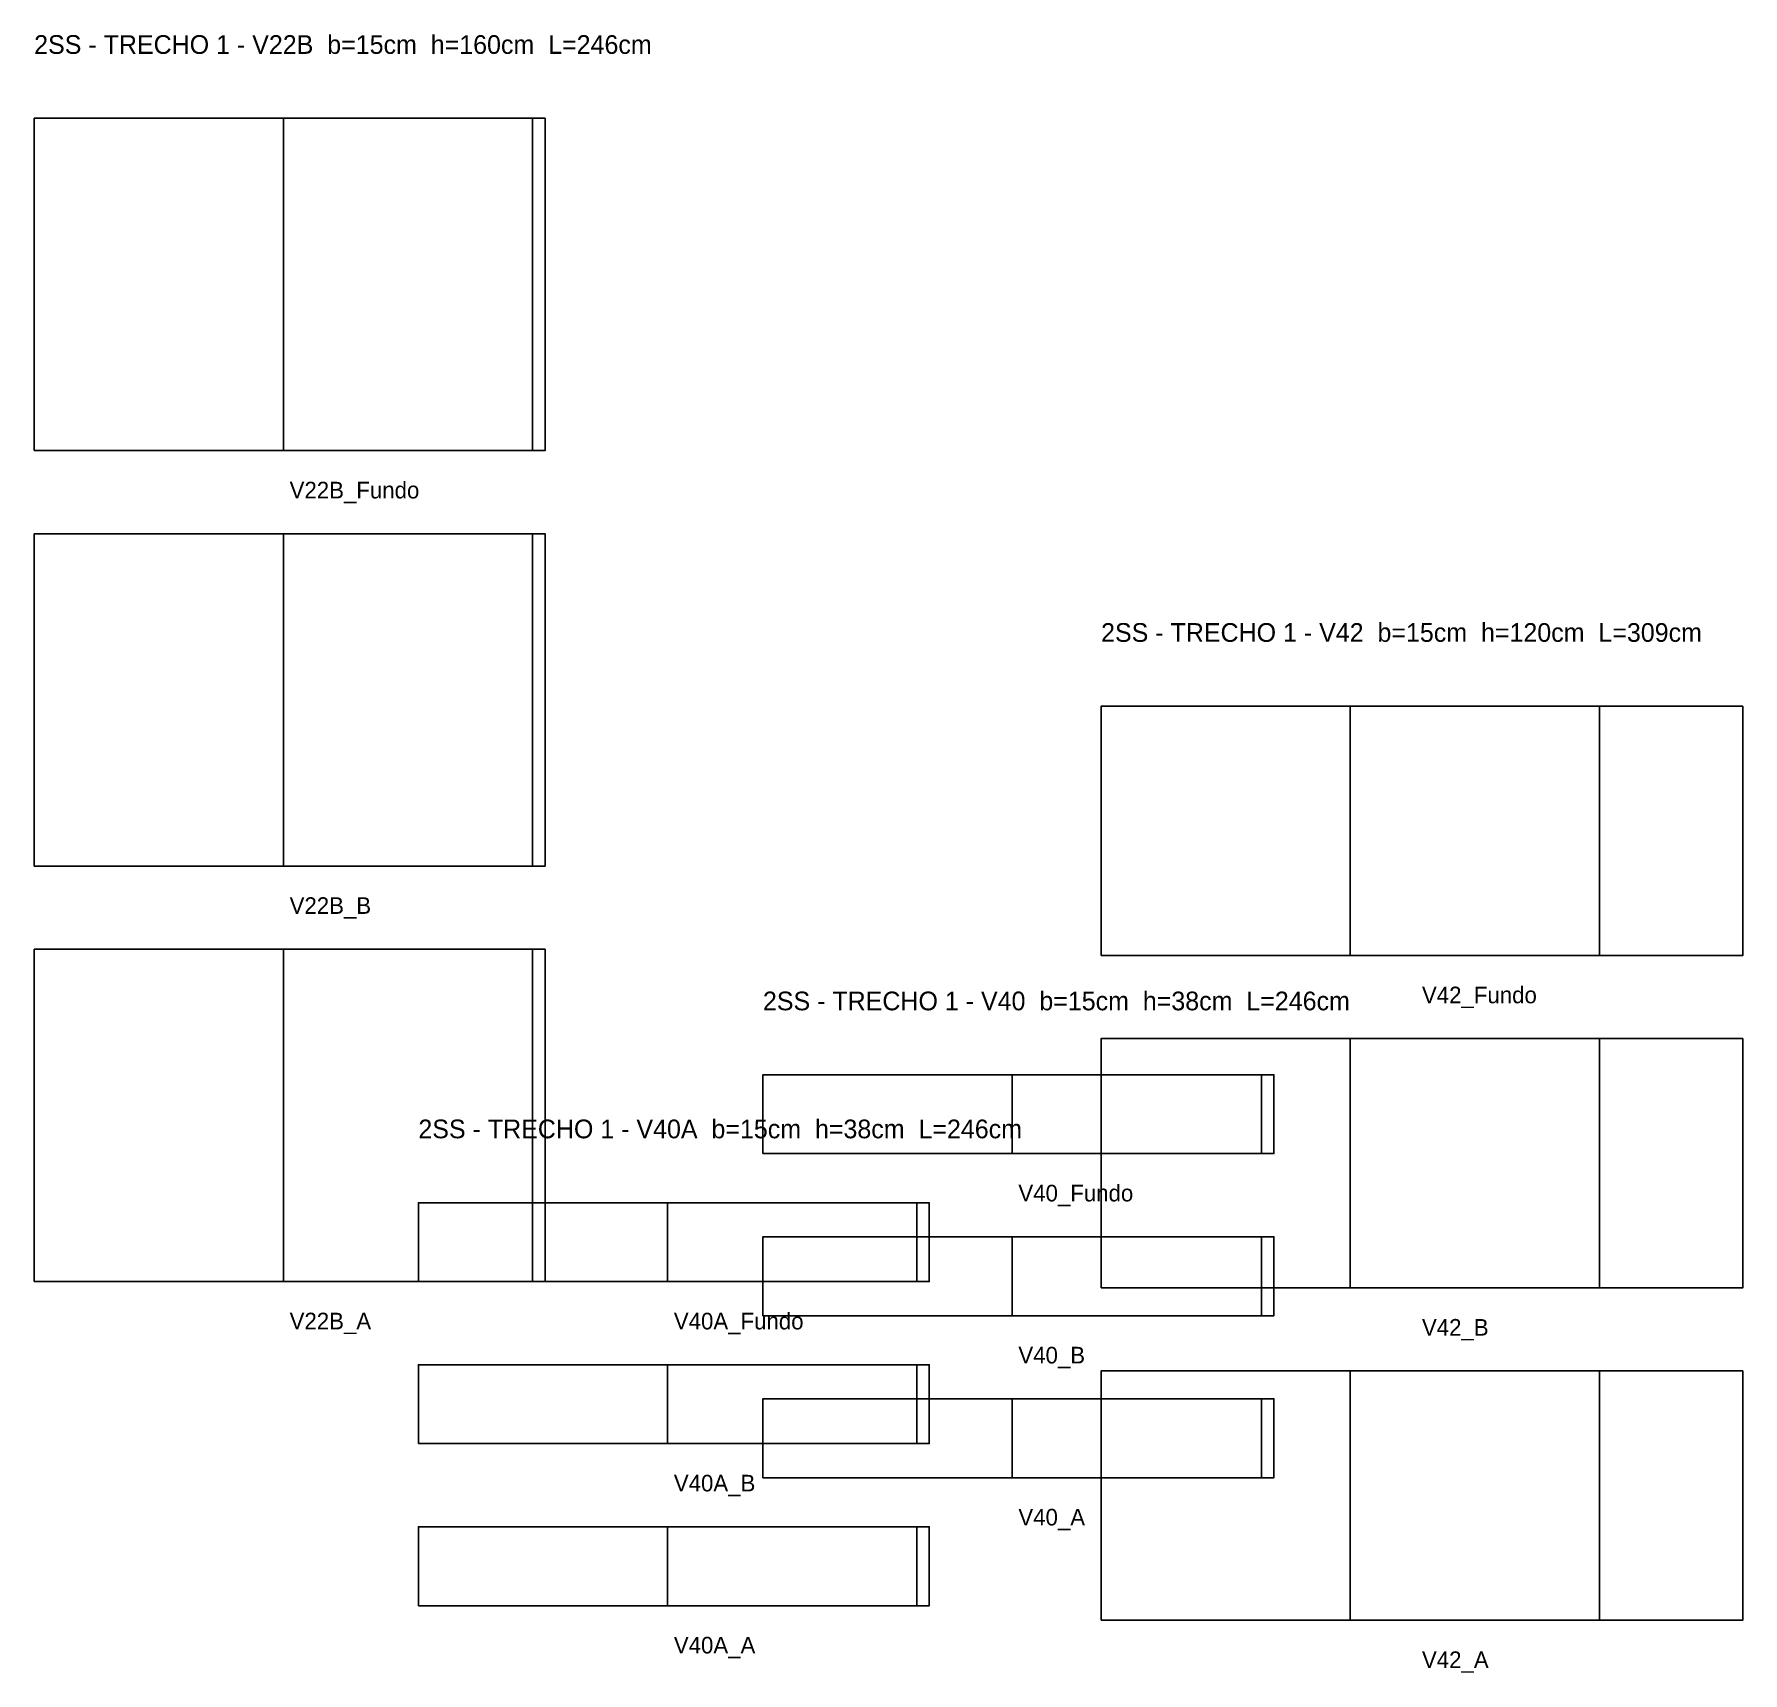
# Model space of a CAD drawing. Header units: metres. Extents: x 129680 to 134496, y 27230 to 32266.
# Drawn here: x 131048 to 131870, y 30384 to 31172 of the extents above; entities that cross this region are included whole.
import ezdxf

# ---------------------------------------------------------------- set-up
doc = ezdxf.new("R2010")
doc.units = ezdxf.units.M

msp = doc.modelspace()

# ---------------------------------------------------------------- texts
at = {"layer": 'NOMENCLATURA', "char_height": 9, "attachment_point": 1}
for s, insert in [('2SS - TRECHO 1 - V22B  b=15cm  h=160cm  L=246cm', (131047.68, 31171.87)), ('2SS - TRECHO 1 - V42  b=15cm  h=120cm  L=309cm', (131561.4, 30888.83)), ('2SS - TRECHO 1 - V40  b=15cm  h=38cm  L=246cm', (131398.58, 30711.45)), ('2SS - TRECHO 1 - V40A  b=15cm  h=38cm  L=246cm', (131232.68, 30649.84))]:
    msp.add_mtext(s, dxfattribs=dict(at, insert=insert))
at = {"layer": 'Texto Secao', "char_height": 8, "attachment_point": 1}
for s, insert in [('V22B_Fundo', (131170.68, 30956.87)), ('V22B_B', (131170.68, 30756.87)), ('V42_Fundo', (131715.9, 30713.83)), ('V40_Fundo', (131521.58, 30618.45)), ('V22B_A', (131170.68, 30556.87)), ('V40A_Fundo', (131355.68, 30556.84)), ('V42_B', (131715.9, 30553.83)), ('V40_B', (131521.58, 30540.45)), ('V40A_B', (131355.68, 30478.84)), ('V40_A', (131521.58, 30462.45)), ('V40A_A', (131355.68, 30400.84)), ('V42_A', (131715.9, 30393.83))]:
    msp.add_mtext(s, dxfattribs=dict(at, insert=insert))

# ---------------------------------------------------------------- linework, layer by layer
at = {"layer": 'Paineis'}
for points in [[(131047.68, 30971.87), (131167.68, 30971.87), (131167.68, 31131.87), (131047.68, 31131.87)], [(131167.68, 30971.87), (131287.68, 30971.87), (131287.68, 31131.87), (131167.68, 31131.87)], [(131287.68, 30971.87), (131293.68, 30971.87), (131293.68, 31131.87), (131287.68, 31131.87)], [(131047.68, 30771.87), (131167.68, 30771.87), (131167.68, 30931.87), (131047.68, 30931.87)], [(131167.68, 30771.87), (131287.68, 30771.87), (131287.68, 30931.87), (131167.68, 30931.87)], [(131287.68, 30771.87), (131293.68, 30771.87), (131293.68, 30931.87), (131287.68, 30931.87)], [(131561.4, 30728.83), (131681.4, 30728.83), (131681.4, 30848.83), (131561.4, 30848.83)], [(131681.4, 30728.83), (131801.4, 30728.83), (131801.4, 30848.83), (131681.4, 30848.83)], [(131801.4, 30728.83), (131870.4, 30728.83), (131870.4, 30848.83), (131801.4, 30848.83)], [(131047.68, 30571.87), (131167.68, 30571.87), (131167.68, 30731.87), (131047.68, 30731.87)], [(131167.68, 30571.87), (131287.68, 30571.87), (131287.68, 30731.87), (131167.68, 30731.87)], [(131287.68, 30571.87), (131293.68, 30571.87), (131293.68, 30731.87), (131287.68, 30731.87)], [(131561.4, 30568.83), (131681.4, 30568.83), (131681.4, 30688.83), (131561.4, 30688.83)], [(131681.4, 30568.83), (131801.4, 30568.83), (131801.4, 30688.83), (131681.4, 30688.83)], [(131801.4, 30568.83), (131870.4, 30568.83), (131870.4, 30688.83), (131801.4, 30688.83)], [(131398.58, 30633.45), (131518.58, 30633.45), (131518.58, 30671.45), (131398.58, 30671.45)], [(131518.58, 30633.45), (131638.58, 30633.45), (131638.58, 30671.45), (131518.58, 30671.45)], [(131638.58, 30633.45), (131644.58, 30633.45), (131644.58, 30671.45), (131638.58, 30671.45)], [(131232.68, 30571.84), (131352.68, 30571.84), (131352.68, 30609.84), (131232.68, 30609.84)], [(131352.68, 30571.84), (131472.68, 30571.84), (131472.68, 30609.84), (131352.68, 30609.84)], [(131472.68, 30571.84), (131478.68, 30571.84), (131478.68, 30609.84), (131472.68, 30609.84)], [(131398.58, 30555.45), (131518.58, 30555.45), (131518.58, 30593.45), (131398.58, 30593.45)], [(131518.58, 30555.45), (131638.58, 30555.45), (131638.58, 30593.45), (131518.58, 30593.45)], [(131638.58, 30555.45), (131644.58, 30555.45), (131644.58, 30593.45), (131638.58, 30593.45)], [(131232.68, 30493.84), (131352.68, 30493.84), (131352.68, 30531.84), (131232.68, 30531.84)], [(131352.68, 30493.84), (131472.68, 30493.84), (131472.68, 30531.84), (131352.68, 30531.84)], [(131472.68, 30493.84), (131478.68, 30493.84), (131478.68, 30531.84), (131472.68, 30531.84)], [(131561.4, 30408.83), (131681.4, 30408.83), (131681.4, 30528.83), (131561.4, 30528.83)], [(131681.4, 30408.83), (131801.4, 30408.83), (131801.4, 30528.83), (131681.4, 30528.83)], [(131801.4, 30408.83), (131870.4, 30408.83), (131870.4, 30528.83), (131801.4, 30528.83)], [(131398.58, 30477.45), (131518.58, 30477.45), (131518.58, 30515.45), (131398.58, 30515.45)], [(131518.58, 30477.45), (131638.58, 30477.45), (131638.58, 30515.45), (131518.58, 30515.45)], [(131638.58, 30477.45), (131644.58, 30477.45), (131644.58, 30515.45), (131638.58, 30515.45)], [(131232.68, 30415.84), (131352.68, 30415.84), (131352.68, 30453.84), (131232.68, 30453.84)], [(131352.68, 30415.84), (131472.68, 30415.84), (131472.68, 30453.84), (131352.68, 30453.84)], [(131472.68, 30415.84), (131478.68, 30415.84), (131478.68, 30453.84), (131472.68, 30453.84)]]:
    msp.add_lwpolyline(points, close=True, dxfattribs=at)

msp.set_redraw_order([(e.dxf.handle, doc.entitydb.next_handle()) for e in msp.query("TEXT MTEXT ATTDEF DIMENSION ARC_DIMENSION")])  # texts and dimensions are drawn at this point

doc.saveas('drawing.dxf')
